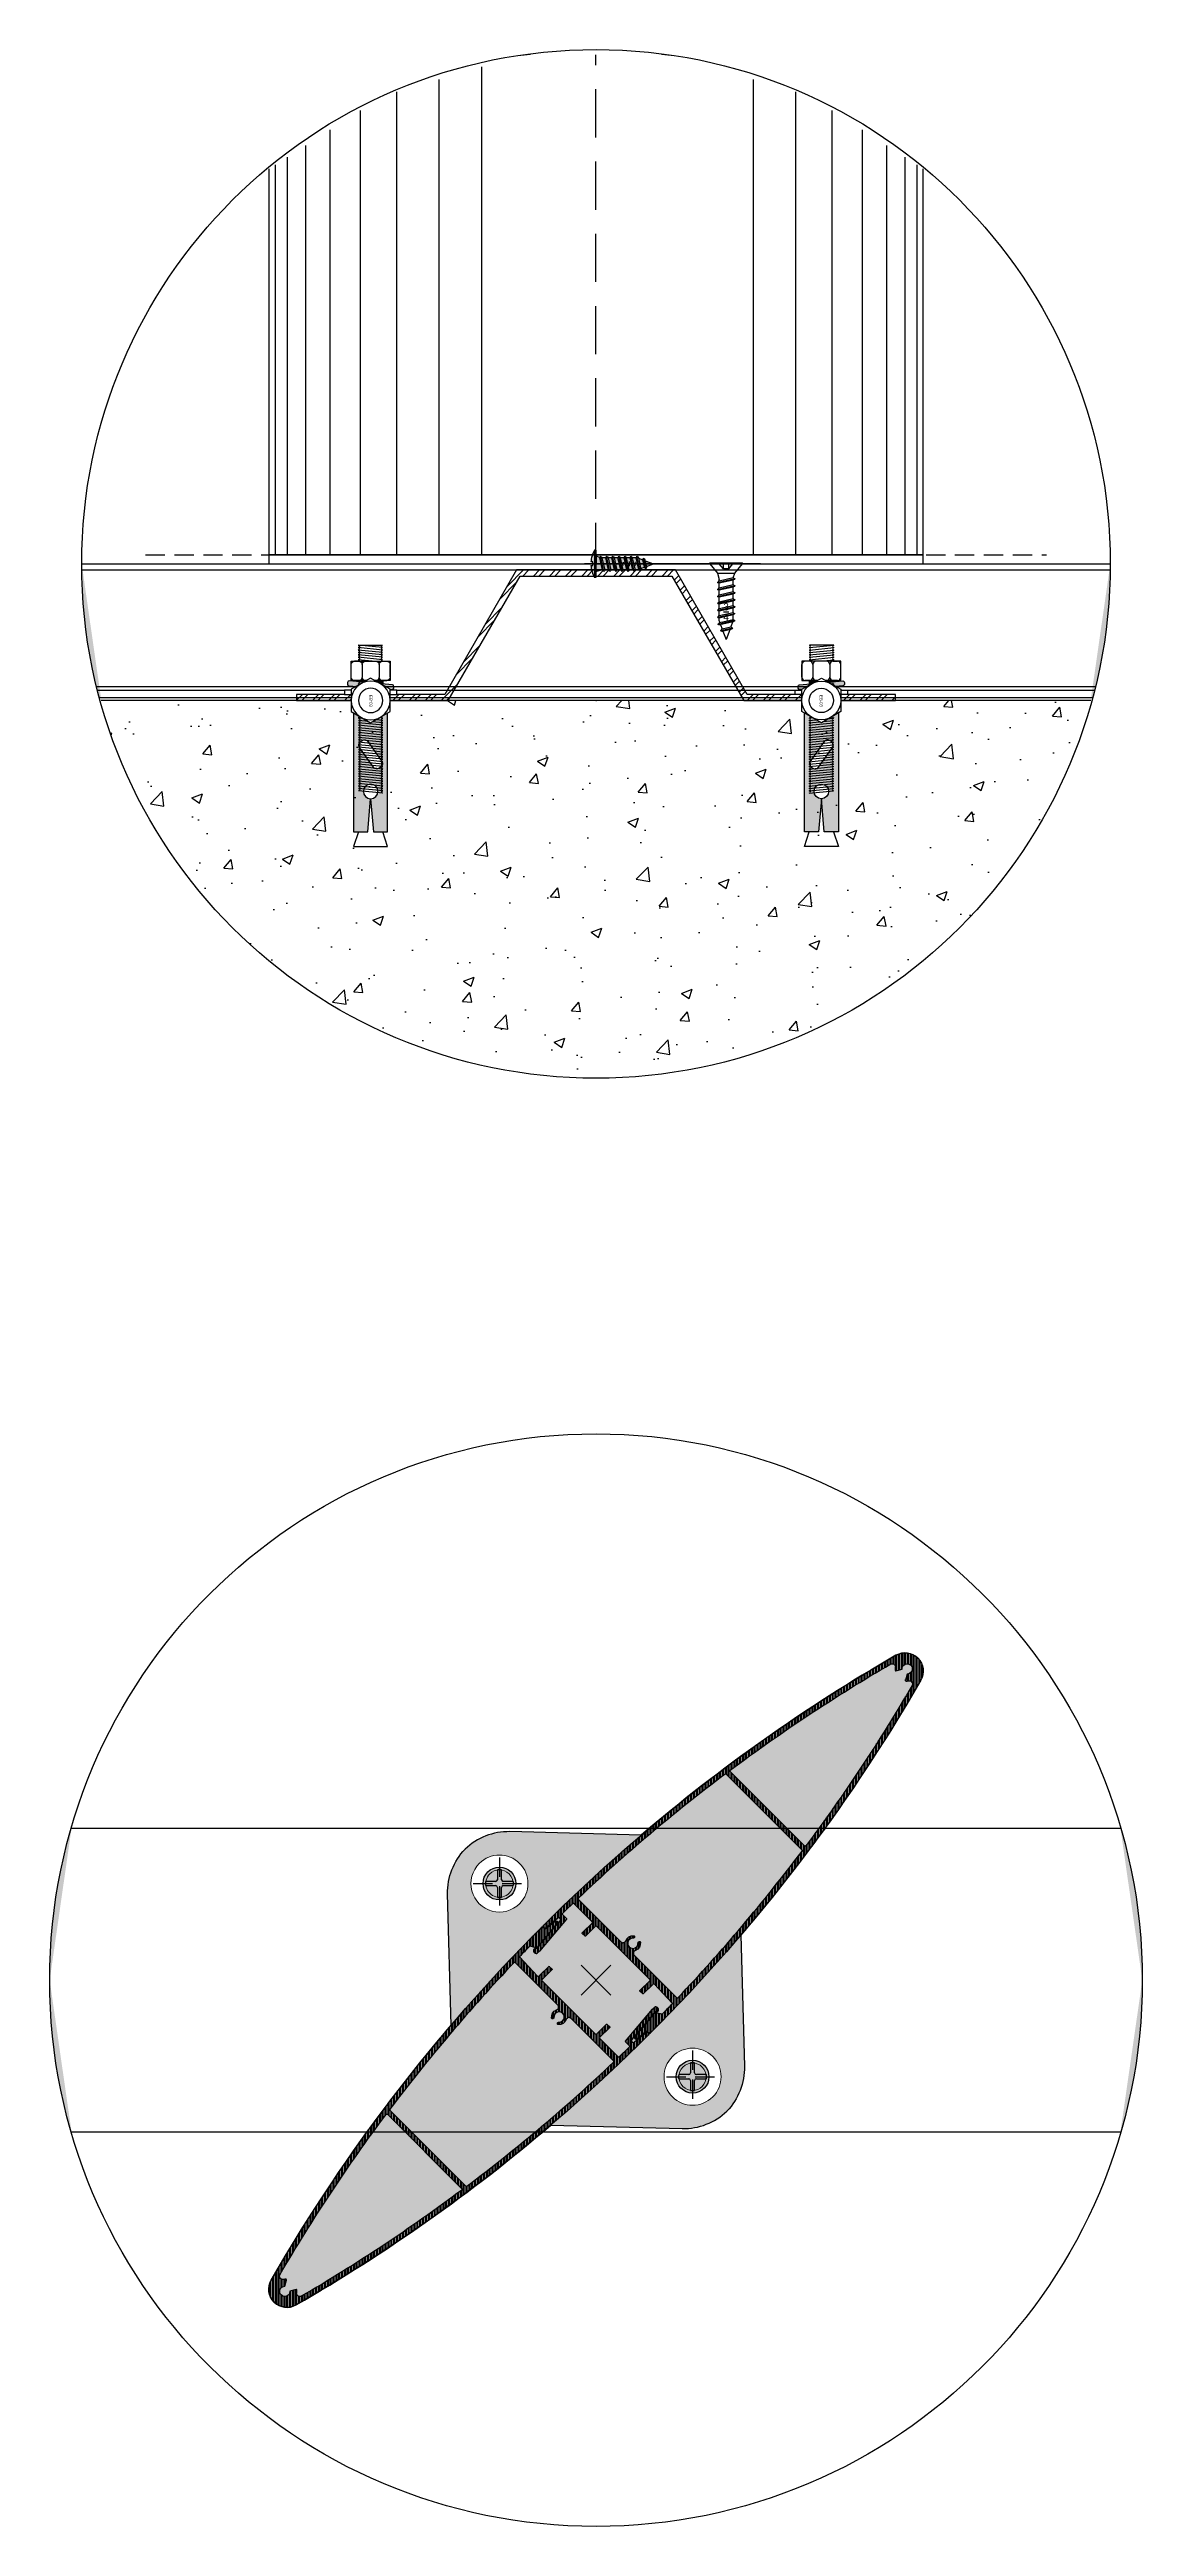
# Model space of a CAD drawing. Header units: millimetres. Extents: x -244126 to 368105, y -173968 to 259060.
# Drawn here: x -18252 to -17892, y 33687 to 34503 of the extents above; entities that cross this region are included whole.
import ezdxf
from ezdxf.xclip import XClip

# ---------------------------------------------------------------- set-up
doc = ezdxf.new("R2010")
doc.units = ezdxf.units.MM
doc.header["$MEASUREMENT"] = 0
doc.header["$XCLIPFRAME"] = 0
doc.linetypes.add('HIDDEN', pattern=[9.524999999999999, 6.35, -3.175])
doc.linetypes.add('TA_HL_015.00000', pattern=[97.5, 53.25, -44.25])
for name, color, linetype in [('000 - H A T C H', 8, 'Continuous'), ('000 - H I D D E N', 7, 'Continuous'), ('000 - L I N E 0.1', 1, 'Continuous'), ('000 - SYMBOL CON', 1, 'Continuous'), ('000 - WIPEOUT', 250, 'Continuous'), ('001 - ASCESSORIES', 1, 'Continuous'), ('A03_SUN LOUVER', 7, 'Continuous')]:
    doc.layers.add(name, color=color, linetype=linetype)
doc.styles.add('Cetury Gothic', font='GOTHIC.TTF')

# ---------------------------------------------------------------- blocks, each defined once
blk = doc.blocks.new('*U1777')
at = {"color": 0}
blk.add_wipeout([(3.637978807091713e-12, 50), (3.637978807091713e-12, -50), (2500.0000000000036, -50), (2500.0000000000036, 50)], dxfattribs=at).dxf.layer = '001 - ASCESSORIES'
at = {"layer": '001 - ASCESSORIES', "color": 0}
blk.add_lwpolyline([(3.645084234449314e-12, 50.00000000000001), (3.623767952376511e-12, -49.99999999999999), (2500.000000000003, -50.00000000000016), (2500.000000000003, 49.99999999999983)], close=True, dxfattribs=at)
blk = doc.blocks.new('000 - DYNAMIC_VIEW_ASSCESSORIES_FLAT_HEAD_SELF_DRILLING_SCREW_No.8_TOP_VIEW')
at = {"layer": '000 - H A T C H'}
h = blk.add_hatch(color=250, dxfattribs=at)
h.dxf.hatch_style = 1
edge = h.paths.add_edge_path()
edge.add_arc((2.273738077251244e-10, 0), 5.4, 0, 360)
at = {"layer": '001 - ASCESSORIES', "color": 0}
for p, q in [((-1.259695539824571, 0.685227454828527), (-4.544373720146394, 0.685227454828527)), ((-0.6852274546011532, 4.544373719847113), (-0.6852274546011532, 1.259695539792797)), ((0.6852274550559008, 1.259695539792797), (0.6852274550559008, 4.544373719847113)), ((4.544373720078665, 0.685227454828527), (1.259695539756843, 0.685227454828527)), ((-4.544373720146394, -0.685227454828527), (-1.259695539824571, -0.685227454828527)), ((-0.6852274546011532, -1.259695540051945), (-0.6852274546011532, -4.54437372011462)), ((0.6852274550559008, -4.54437372011462), (0.6852274550559008, -1.259695540051945)), ((1.259695539756843, -0.685227454828527), (4.544373720078665, -0.685227454828527))]:
    blk.add_line(p, q, dxfattribs=at)
blk.add_circle((2.273738077251244e-10, 0), 5.4, dxfattribs=at)
for centre, radius, start, end in [((2.273738077251244e-10, 0), 4.595744680851064, 171.4252019011913, 188.5747980988086), ((-1.259695539824571, 1.259695539792797), 0.574468085106383, 270, 0), ((2.273738077251244e-10, 0), 4.595744680851064, 81.42520190129437, 98.57479809870566), ((1.259695539756843, 1.259695539792797), 0.574468085106383, 180, 270), ((2.273738077251244e-10, 0), 4.595744680851064, 351.4252019011913, 8.574798098808694), ((-1.259695539824571, -1.259695540051945), 0.574468085106383, 0, 90), ((2.273738077251244e-10, 0), 4.595744680851064, 261.4252019012943, 278.5747980987056), ((1.259695539756843, -1.259695540051945), 0.574468085106383, 90, 180)]:
    blk.add_arc(centre, radius, start, end, dxfattribs=at)
at = {"layer": 'Defpoints', "color": 250, "linetype": 'HIDDEN'}
for p, q in [((2.273738077251244e-10, 8.617021276779656), (2.273738077251244e-10, -8.617021276261362)), ((-8.617021276556464, 0), (8.617021276488735, 0))]:
    blk.add_line(p, q, dxfattribs=at)
blk = doc.blocks.new('*U4280')
at = {"layer": '001 - ASCESSORIES', "color": 0}
blk.add_blockref('000 - DYNAMIC_VIEW_ASSCESSORIES_FLAT_HEAD_SELF_DRILLING_SCREW_No.8_TOP_VIEW', (-6.984919309616089e-10, 0), dxfattribs=at)
blk = doc.blocks.new('000 - ASSCESSORIES_FAMELINE_AL.END_CAP_FOR_AF_300_TOP_VIEW_PART_1_of_4')
at = {"layer": '000 - H A T C H'}
h = blk.add_hatch(color=250, dxfattribs=at)
edge = h.paths.add_edge_path()
edge.add_line((44.26472835011374, 23.25153372617945), (14.52266582313227, 54.66245292382609))
edge.add_arc((-0.3262194707072616, 40.44413862827247), 20.55844974400425, 43.75724557493645, 89.09079801459133)
edge.add_line((0, 61), (0, 54.39999996224135))
edge.add_arc((0, 44.99999996876431), 9.399999993477032, -90, 90, ccw=False)
edge.add_line((0, 35.59999997528728), (0, 0))
edge.add_line((0, 0), (150, 0))
edge.add_arc((143.9253125867756, -0.05756107502707097), 6.074960118860481, 0.5428934427453079, 74.97374580631451)
edge.add_arc((5.427125415735645e-11, -536.1842101542244), 561.1842101368545, 74.97302848763162, 85.47596078445538)
at = {"layer": '001 - ASCESSORIES', "color": 0}
blk.add_lwpolyline([(150, 0, 0.3340455848577997), (145.5562401227216, 5.794662744228845, 0.04588564638147995), (44.26472835011373, 23.25153372617933), (14.52266582313314, 54.66245292382519, 0.2004257880829333), (0, 61)], format="xyb", dxfattribs=at)
at = {"layer": '001 - ASCESSORIES', "color": 8, "linetype": 'Continuous', "lineweight": 15}
for radius in [9.399999993477033, 4.499999996877314]:
    blk.add_arc((0, 44.99999996876431), radius, 270, 90, dxfattribs=at)
blk = doc.blocks.new('000 - ASSCESSORIES_FAMELINE_AL.END_CAP_FOR_AF_300_TOP_VIEW')
at = {"layer": '001 - ASCESSORIES', "color": 0}
blk.add_point((0, 0), dxfattribs=at)
at = {"layer": '001 - ASCESSORIES', "color": 0, "xscale": -1}
blk.add_blockref('000 - ASSCESSORIES_FAMELINE_AL.END_CAP_FOR_AF_300_TOP_VIEW_PART_1_of_4', (0, 0), dxfattribs=at)
at = {"layer": '001 - ASCESSORIES', "color": 0}
blk.add_blockref('000 - ASSCESSORIES_FAMELINE_AL.END_CAP_FOR_AF_300_TOP_VIEW_PART_1_of_4', (0, 0), dxfattribs=at)
at = {"layer": '001 - ASCESSORIES', "color": 0, "rotation": 180}
blk.add_blockref('000 - ASSCESSORIES_FAMELINE_AL.END_CAP_FOR_AF_300_TOP_VIEW_PART_1_of_4', (0, 0), dxfattribs=at)
at = {"layer": '001 - ASCESSORIES', "color": 0, "xscale": -1, "rotation": 180}
blk.add_blockref('000 - ASSCESSORIES_FAMELINE_AL.END_CAP_FOR_AF_300_TOP_VIEW_PART_1_of_4', (0, 0), dxfattribs=at)
blk = doc.blocks.new('000 - FAMELINE_AL.SUN_LV_AF_300_CUT_VIEW_PART_1_of_2')
at = {"layer": '000 - H A T C H'}
h = blk.add_hatch(dxfattribs=at)
h.set_pattern_fill('ANSI32', color=256, scale=0.1)
h.set_pattern_definition([(45, (1e-07, 0), (-0.6735192090801867, 0.6735192090801867), []), (45, (0.4490130999976489, 0), (-0.6735192090801867, 0.6735192090801867), [])])
edge = h.paths.add_edge_path()
edge.add_line((-12.69999989999709, -14.5), (-12.69999989999709, -22.96252179788644))
edge.add_arc((-12.39999989999619, -22.96252179788514), 0.3000000000009049, 180.0000000002476, 268.729579930849)
edge.add_arc((1.010724819394682e-07, 536.1842102674107), 559.5842103790587, 268.7295799305708, 269.2112908458474)
edge.add_arc((-7.700000101717837, -23.14700182279376), 0.1999999999846368, 269.2112906221153, 359.9999998045877)
edge.add_line((-7.500000101733201, -23.14700182347588), (-7.500000101733201, -21.33554905166602))
edge.add_arc((-7.300000101733083, -21.33554905166629), 0.2000000000001174, 94.99999999989979, 179.9999999999227, ccw=False)
edge.add_line((-7.317431250282277, -21.13631011204779), (6.384361544324896, -19.93755857253745))
edge.add_line((6.384361544324896, -19.93755857253745), (7.573502437872924, -19.93755857253745))
edge.add_arc((7.573502437872773, -20.13755857254167), 0.2000000000042164, 40.29714280170782, 89.99999999995669, ccw=False)
edge.add_arc((6.963341971657395, -20.65495996967756), 1.000000000185679, -102.31057074687902, 40.29714279829642, ccw=False)
edge.add_line((6.750131329593535, -21.63196622476607), (6.463341971552985, -21.13523248556703))
edge.add_line((6.463341971552985, -21.13523248556703), (-5.413028147479815, -22.17428023481989))
edge.add_arc((-5.40000010173248, -22.77413877649765), 0.599999999999801, 91.24418450716492, 271.0070075805223)
edge.add_line((-5.389455285913606, -23.37404610839076), (-0.6000001017317453, -23.80000011160882))
edge.add_arc((-0.6000001017549951, -24.40000011161049), 0.6000000000016641, -91.93687809869272, 89.99999999777981, ccw=False)
edge.add_arc((1.0000535155541e-07, 536.1842102123957), 561.1842103240335, 254.9671165591227, 269.93667071991433, ccw=False)
edge.add_arc((-143.9999998996585, -4.263800388132184e-12), 6.000000100977642, 105.0328834441222, 254.9671165619929, ccw=False)
edge.add_arc((1.003206904215403e-07, -536.1842102147752), 561.1842103264052, 90.0306457604641, 105.03288344091101, ccw=False)
edge.add_arc((-0.2999996984743082, 24.69991988105383), 0.3000000002147847, 4.1291173147328664e-08, 90.03064580192978, ccw=False)
edge.add_line((3.017404767684638e-07, 24.69991988127003), (3.017404767684638e-07, 24.20157889305665))
edge.add_arc((0.6000003017390402, 24.20157889305504), 0.5999999999985635, 179.9999999998463, 264.9177257110026)
edge.add_line((0.5468486145102022, 23.60393778156504), (4.182792874234258, 23.28057218916365))
edge.add_arc((4.137739819342601, 22.77399263906934), 0.5085790187658414, -85.0000000003829, 84.91772571131582, ccw=False)
edge.add_line((4.182065401465628, 22.26734891701381), (-6.163450113767646, 21.36223359109863))
edge.add_arc((-6.189596836592891, 21.66109200052944), 0.3000000000033566, 210.0000000003152, 275.0000000001255, ccw=False)
edge.add_line((-6.449404457730304, 21.51109200052633), (-7.422896813005388, 23.19723022065227))
edge.add_arc((-7.682704434144409, 23.04723022065147), 0.3000000000035955, 29.9999999997803, 90.78707816440158)
edge.add_arc((9.965100034037278e-08, -536.1842101817648), 559.584210293406, 90.78707816472217, 91.27042006943643)
edge.add_line((-12.40665125846939, 23.26244805454371), (-12.69999989999709, 14.5))
edge.add_arc((-12.399999899996, 14.50000000000182), 0.3000000000010914, 180.0000000003474, 270.0000000003474)
edge.add_line((-12.39999989999418, 14.20000000000073), (-7.799999899995634, 14.20000000000073))
edge.add_arc((-7.799999899996544, 14.10000000000127), 0.0999999999994543, -5.210836206970271e-10, 89.99999999947892, ccw=False)
edge.add_line((-7.699999899997089, 14.10000000000036), (-7.699999899997089, 12.80000000000109))
edge.add_arc((-7.799999899996544, 12.80000000000018), 0.0999999999994543, -89.99999999947892, 5.210836206970271e-10, ccw=False)
edge.add_line((-7.799999899995634, 12.70000000000073), (-12.39999989999418, 12.70000000000073))
edge.add_arc((-12.39999989999573, 12.39999999999936), 0.300000000001365, 89.99999999970484, 179.9999999996004)
edge.add_line((-12.69999989999709, 12.40000000000146), (-12.69999989999709, -12.39999999999964))
edge.add_arc((-12.39999989999509, -12.39999999999873), 0.3000000000020009, 180.0000000001737, 270.0000000001737)
edge.add_line((-12.39999989999418, -12.70000000000073), (-7.799999899995634, -12.69999999999891))
edge.add_arc((-7.799999899996453, -12.79999999999827), 0.09999999999936371, -5.729816621169448e-10, 89.99999999953081, ccw=False)
edge.add_line((-7.699999899997089, -12.79999999999927), (-7.699999899997089, -14.09999999999854))
edge.add_arc((-7.799999899996544, -14.09999999999945), 0.0999999999994543, -89.99999999947892, 5.210836206970271e-10, ccw=False)
edge.add_line((-7.799999899995634, -14.19999999999891), (-12.39999989999418, -14.19999999999891))
edge.add_arc((-12.39999989999509, -14.50000000000091), 0.3000000000020009, 89.9999999998263, 179.9999999998263)
edge = h.paths.add_edge_path(flags=16)
edge.add_arc((-78.03686660911126, 17.62900320166201), 0.3000000000013996, 98.02064417349526, 179.999999999255)
edge.add_line((-78.33686660911266, 17.62900320166591), (-78.33686660915632, -17.62900320165318))
edge.add_arc((-78.03686661012334, -17.62900320249094), 0.2999999990329769, 179.9999998399986, 261.9793556658627)
edge.add_arc((1.011249963767114e-07, 536.1842102251926), 559.5842103368594, 261.9793558258327, 268.4631431674327)
edge.add_arc((-14.9999998999993, -22.89881396002464), 0.3000000000022138, 268.463143167099, 359.9999999997374)
edge.add_line((-14.69999989999709, -22.89881396002602), (-14.69999989999709, -3.162277660168911))
edge.add_arc((-15.69999989999796, -3.162277660167817), 1.000000000000865, 359.9999999999374, 475.3769335251397)
edge.add_arc((-17.19999989999596, -9.003686685105095e-12), 2.499999999989634, 217.8374797629646, 295.3769335252099, ccw=False)
edge.add_arc((-18.93745850881503, -1.349532357017301), 0.299999999996024, 120.0000000009928, 217.8374797640897, ccw=False)
edge.add_line((-19.08745850881754, -1.089724735888012), (-18.91245427895122, -0.9886859966627526))
edge.add_arc((-18.76245427895245, -1.248493617795285), 0.2999999999969645, 38.626926558658226, 120.00000000006489, ccw=False)
edge.add_arc((-17.19999989999382, -2.733837969105814e-12), 1.700000000001968, 218.6269265584073, 501.3730734411999)
edge.add_arc((-18.76245427894987, 1.248493617802246), 0.3000000000027082, 239.9999999999994, 321.373073441406, ccw=False)
edge.add_line((-18.91245427895122, 0.9886859966645716), (-19.08745850881754, 1.089724735888012))
edge.add_arc((-18.93745850881736, 1.349532357021483), 0.299999999998478, 142.1625202368455, 239.9999999997925, ccw=False)
edge.add_arc((-17.19999989999893, 3.502309553482519e-12), 2.499999999997521, 64.62306647480051, 142.1625202369634, ccw=False)
edge.add_arc((-15.69999989999738, 3.162277660168726), 1.00000000000029, 244.6230664748082, 360.0000000000106)
edge.add_line((-14.69999989999709, 3.162277660168911), (-14.69999989999709, 22.89881396002602))
edge.add_arc((-14.9999998999993, 22.89881396002464), 0.3000000000022123, 2.625865944996915e-10, 91.53685683290105)
edge.add_arc((9.979628146083996e-08, -536.1842102099766), 559.5842103216132, 91.53685683247308, 98.02064417407306)
edge = h.paths.add_edge_path(flags=16)
edge.add_arc((-141.9130206551788, -3.965039364096049), 1.110763524366557, 122.0267026727237, 248.7928853530536, ccw=False)
edge.add_arc((-143.4475707621703, -1.260937655902352), 1.999999999982232, 298.212829105697, 320.9152797126032)
edge.add_arc((-142.0503845381477, -2.395781546196623), 0.1999999999997857, 320.9152797125727, 420.0000000002483)
edge.add_line((-141.9503845381485, -2.222576465439488), (-143.7690910978643, -1.172545743605951))
edge.add_arc((-144.9999998999922, -2.909563241174092e-12), 1.699999999999228, 43.60896063099341, 316.39103936936215, ccw=False)
edge.add_line((-143.7690910978716, 1.17254574360777), (-141.9503845381413, 2.22257646543585))
edge.add_arc((-142.0503845381398, 2.395781546197423), 0.200000000003344, 299.9999999989749, 399.0847202856335)
edge.add_arc((-143.447570762173, 1.260937655885139), 2.00000000000531, 39.084720287428, 61.78717089433421)
edge.add_arc((-141.9130206561253, 3.965039364300599), 1.110763524031073, 111.20711469428491, 237.97329737448348, ccw=False)
edge.add_arc((9.747067508669716e-08, -536.1842101997086), 559.5842103111183, 98.2379621871205, 104.73344099622571, ccw=False)
edge.add_arc((-80.13686660911428, 17.32903309062183), 0.3000000000016116, 3.8608050090260804e-10, 98.23796218753728, ccw=False)
edge.add_line((-79.83686660911266, 17.32903309062385), (-79.83686660915632, -17.32903309061476))
edge.add_arc((-80.13686660915397, -17.32903309061443), 0.2999999999976524, 261.7620378129924, 359.9999999999376, ccw=False)
edge.add_arc((9.431794012471073e-08, 536.1842101843636), 559.5842102954743, 255.2665590038648, 261.76203781297, ccw=False)
blk.add_point((-6.410457193851516e-10, -3.274180926382542e-10))
at = {"layer": 'A03_SUN LOUVER', "color": 0}
for points in [[(-12.69999989999709, -14.5), (-12.69999989999709, -22.96252179788644, 0.4077340483819051), (-12.40665125887684, -23.26244805453098, 0.002101863473810399), (-7.702753129867085, -23.34698287397077, 0.4182511765308896), (-7.500000101733201, -23.14700182347588), (-7.500000101733201, -21.33554905166602, -0.3888787318531037), (-7.317431250282277, -21.13631011204779), (6.384361544324896, -19.93755857253745), (7.573502437872924, -19.93755857253745, -0.2203348001535735), (7.726042554385606, -20.00820822327296, -0.7173014346399149), (6.750131329593535, -21.63196622476607), (6.463341971552985, -21.13523248556703), (-5.413028147479815, -22.17428023481989, 0.9979323798598794), (-5.389455285913606, -23.37404610839076), (-0.6000001017317457, -23.80000011160882, -1.017046923230914), (-0.6202791788681109, -24.99965731287921, -0.06541004824665045), (-145.5562401501309, -5.794662845635685, -0.7668711655260156), (-145.5562401507494, 5.794662845461062, -0.06555326848878645), (-0.3001601595104487, 24.99991983835571, -0.4143702306790109), (3.017404767684638e-07, 24.69991988127003), (3.017404767684638e-07, 24.20157889305665, 0.3884655114578036), (0.5468486145102022, 23.60393778156504), (4.182792874234258, 23.28057218916365, -0.915670971886964), (4.182065401465628, 22.26734891701381), (-6.163450113767646, 21.36223359109863, -0.2914734195851912), (-6.449404457730304, 21.51109200052633), (-7.422896813005388, 23.19723022065227, 0.2716334435158138), (-7.686825436162359, 23.34720191489032, 0.002108980039294419), (-12.40665125846939, 23.26244805454371), (-12.69999989999709, 14.5, 0.414213562373095), (-12.39999989999418, 14.20000000000073), (-7.799999899995634, 14.20000000000073, -0.414213562373095), (-7.699999899997089, 14.10000000000036), (-7.699999899997089, 12.80000000000109, -0.414213562373095), (-7.799999899995634, 12.70000000000073), (-12.39999989999418, 12.70000000000073, 0.4142135623725622), (-12.69999989999709, 12.40000000000146), (-12.69999989999709, -12.39999999999964, 0.414213562373095), (-12.39999989999418, -12.70000000000073), (-7.799999899995634, -12.69999999999891, -0.4142135623736278), (-7.699999899997089, -12.79999999999927), (-7.699999899997089, -14.09999999999854, -0.414213562373095), (-7.799999899995634, -14.19999999999891), (-12.39999989999418, -14.19999999999891, 0.414213562373095)], [(-142.314828627569, -5.000580749259825, -0.6174087660379708), (-142.5020745905866, -3.023332898023, 0.09938340767067787), (-141.8951416243661, -2.521875311786062, 0.4614546159246116), (-141.9503845381485, -2.222576465439488), (-143.7690910978643, -1.172545743605951, -2.499611480493453), (-143.7690910978716, 1.17254574360777), (-141.9503845381413, 2.22257646543585, 0.4614546159191981), (-141.8951416243516, 2.521875311784243, 0.09938340767067784), (-142.5020745905793, 3.023332898026638, -0.6174087660371858), (-142.3148286292497, 5.00058074881963, -0.02834946401474949), (-80.17985201719497, 17.62593754443333, -0.4569807975653656), (-79.83686660911266, 17.32903309062385), (-79.83686660915632, -17.32903309061476, -0.4569807975642661), (-80.17985201723135, -17.62593754442241, -0.02834946401474949)], [(-78.0787255773765, 17.92606855941449, 0.3737820138691924), (-78.33686660911266, 17.62900320166591), (-78.33686660915632, -17.62900320165318, 0.3737820138697105), (-78.07872557908635, -17.92606855916711, 0.02829840943868344), (-15.00804589864932, -23.19870604379321, 0.4220919004688908), (-14.69999989999709, -22.89881396002602), (-14.69999989999709, -3.162277660168911, 0.5507604245865321), (-16.12857132856956, -2.258769757261689, -0.3518586728565229), (-19.17438468273834, -1.533559496612725, -0.4548701274340908), (-19.08745850881754, -1.089724735888012), (-18.91245427895122, -0.9886859966627526, -0.3707699816195648), (-18.5280861221116, -1.061219575127325, 2.853402154542438), (-18.52808612210432, 1.061219575130963, -0.3707699816195648), (-18.91245427895122, 0.9886859966645716), (-19.08745850881754, 1.089724735888012, -0.4548701274333012), (-19.17438468274562, 1.533559496614544, -0.3518586728561191), (-16.12857132856956, 2.258769757263508, 0.5507604245865323), (-14.69999989999709, 3.162277660168911), (-14.69999989999709, 22.89881396002602, 0.4220919004688907), (-15.00804589864932, 23.19870604379321, 0.02829840943868338)]]:
    blk.add_lwpolyline(points, format="xyb", close=True, dxfattribs=at)
blk = doc.blocks.new('000 - FAMELINE_AL.SUN_LV_AF_300_CUT_VIEW')
at = {"layer": 'Defpoints', "color": 250}
for p, q in [((6.923684722735746, 0), (-6.923684722735746, 0)), ((0, 6.923684722735746), (0, -6.923684722735746))]:
    blk.add_line(p, q, dxfattribs=at)
at = {"layer": 'A03_SUN LOUVER', "color": 0}
blk.add_blockref('000 - FAMELINE_AL.SUN_LV_AF_300_CUT_VIEW_PART_1_of_2', (-1.000078668766946e-07, 3.274180926382542e-10), dxfattribs=at)
at = {"layer": 'A03_SUN LOUVER', "color": 0, "rotation": 180}
blk.add_blockref('000 - FAMELINE_AL.SUN_LV_AF_300_CUT_VIEW_PART_1_of_2', (1.000078677246014e-07, -3.274180926382419e-10), dxfattribs=at)
blk = doc.blocks.new('*U1668')
at = {"layer": '001 - ASCESSORIES', "color": 0, "rotation": 45.00000000000001}
blk.add_blockref('000 - ASSCESSORIES_FAMELINE_AL.END_CAP_FOR_AF_300_TOP_VIEW', (-2.947915089361279e-08, 7.116896589460294e-08), dxfattribs=at)
at = {"layer": 'A03_SUN LOUVER', "color": 3, "rotation": 45.00000000000001}
blk.add_blockref('000 - FAMELINE_AL.SUN_LV_AF_300_CUT_VIEW', (-2.94785881724756e-08, 7.116952861574014e-08), dxfattribs=at)
blk = doc.blocks.new('*U1686')
at = {"color": 0}
blk.add_wipeout([(-107.75282130191772, 6.821210263296962e-13), (107.75282130191772, 6.821210263296962e-13), (107.75282130191772, 2753.0000000000005), (-107.75282130191772, 2753.0000000000005)], dxfattribs=at).dxf.layer = '000 - WIPEOUT'
at = {"layer": '000 - H I D D E N', "linetype": 'HIDDEN', "ltscale": 2.5}
blk.add_line((0, -29.17397355432513), (0, 2782.173973554325), dxfattribs=at)
at = {"layer": '001 - ASCESSORIES', "color": 0}
for points in [[(-107.7528213019177, 2756), (107.7528213019177, 2756), (107.7528213019177, 2753), (-107.7528213019177, 2753)], [(-107.7528213019177, -3), (107.7528213019177, -3), (107.7528213019177, 0), (-107.7528213019177, 9.494467791852967e-16)]]:
    blk.add_lwpolyline(points, close=True, dxfattribs=at)
at = {"layer": 'A03_SUN LOUVER', "color": 8}
for p, q in [((-105.7528213019177, 2753), (-105.7528213019177, 1.295098541081956e-14)), ((-101.7528213019177, 2753), (-101.7528213019177, 1.246112669116062e-14)), ((-95.75282130191772, 2753), (-95.75282130191775, 1.17263386116722e-14)), ((-87.75282130191772, 2753), (-87.75282130191775, 1.074662117235432e-14)), ((-77.75282130191772, 2753), (-77.75282130191775, 9.521974373206967e-15)), ((-65.75282130191772, 2753), (-65.75282130191775, 7.627193744513367e-15)), ((-51.75282130191772, 2753), (-51.75282130191775, 5.416616344370833e-15)), ((-37.75282130191772, 2753), (-37.75282130191775, 5.416616344370833e-15)), ((51.75282130191774, 2753), (51.75282130191775, -9.212763510530194e-16)), ((65.75282130191775, 2753), (65.75282130191775, -4.252044697167799e-16)), ((77.75282130191772, 2753), (77.75282130191772, 0)), ((87.75282130191772, 2753), (87.75282130191772, 0)), ((95.75282130191772, 2753), (95.75282130191772, 0)), ((101.7528213019177, 2753), (101.7528213019177, 0)), ((105.7528213019177, 2753), (105.7528213019177, 0))]:
    blk.add_line(p, q, dxfattribs=at)
at = {"layer": 'A03_SUN LOUVER', "color": 0}
blk.add_lwpolyline([(-107.7528213019177, 9.494467791852967e-16), (107.7528213019177, 0), (107.7528213019177, 2753), (-107.7528213019177, 2753)], close=True, dxfattribs=at)
at = {"layer": 'Defpoints', "color": 250, "linetype": 'HIDDEN'}
for p, q in [((-148.4221927210801, 2753), (148.4221927210801, 2753)), ((-148.4221927210801, 9.494467791852967e-16), (148.4221927210801, 0))]:
    blk.add_line(p, q, dxfattribs=at)
blk = doc.blocks.new('*U4341')
at = {"color": 3}
blk.add_blockref('*U1686', (0, 0), dxfattribs=at)
blk = doc.blocks.new('*U1776')
at = {"color": 0}
blk.add_wipeout([(2500.0000000000036, -22.500000000035925), (3.637978807091713e-12, -22.500000000035925), (3.637978807091713e-12, 22.500000000036835), (2500.0000000000036, 22.500000000036835)], dxfattribs=at).dxf.layer = '001 - ASCESSORIES'
at = {"layer": '001 - ASCESSORIES', "color": 0}
blk.add_lwpolyline([(2500.000000000004, -22.50000000003655), (3.637978807091713e-12, -22.50000000003637), (3.637978807091713e-12, 22.50000000003639), (2500.000000000004, 22.50000000003621)], close=True, dxfattribs=at)
blk = doc.blocks.new('000 - DYNAMIC_VIEW_ASSCESSORIES_FLAT_HEAD_SELF_DRILLING_SCREW_No.8x19mm._SIDE_VIEW')
at = {"layer": '001 - ASCESSORIES', "color": 0}
for p, q in [((-0.3446808469412413, -5.399999999842469), (-0.3446808469412413, 5.40000000005053)), ((6.984919309616089e-10, 5.40000000005053), (-0.3446808469412413, 5.40000000005053)), ((6.984919309616089e-10, -5.399999999842469), (6.984919309616089e-10, 5.40000000005053)), ((3.102127655136815, 2.872340425368438), (6.984919309616089e-10, 5.40000000005053)), ((1.664597100147264, 0.9046723400292166), (6.984919309616089e-10, 2.272989254142653)), ((1.664597100147264, 0.9046723400292166), (6.984919309616089e-10, 0.9046723400292166)), ((6.984919309616089e-10, -0.9046723414262005), (6.984919309616089e-10, 0.9046723400292166)), ((1.664597100147264, 0.9046723400292166), (1.664597100147264, -0.9046723414262005)), ((4.597003045615721, 2.359231854665113), (3.102127655136815, 2.872340425368438)), ((3.102127655136815, -2.872340425695392), (3.102127655136815, 2.872340425368438)), ((6.103445334067727, -2.872340425695392), (4.812214485889777, 2.872340425368438)), ((6.827049365133405, 2.297872340262055), (5.353498109859078, 2.297872340262055)), ((8.40131767449326, -2.872340425695392), (7.110086826315309, 2.872340425368438)), ((9.124921714119179, 2.297872340262055), (7.65137045028461, 2.297872340262055)), ((10.69919001491879, -2.872340425695392), (9.407959166740842, 2.872340425368438)), ((11.42279405454471, 2.297872340262055), (9.949242790710143, 2.297872340262055)), ((12.99706235534432, -2.872340425695392), (11.70583150716637, 2.872340425368438)), ((13.72066639497024, 2.297872340262055), (12.24711513113567, 2.297872340262055)), ((15.29493469576986, -2.872340425695392), (14.00370384759191, 2.872340425368438)), ((16.01853873539578, 2.297872340262055), (14.54498747156121, 2.297872340262055)), ((17.59280703619539, -2.872340425695392), (16.30157618801744, 2.872340425368438)), ((18.31641107582131, 2.297872340262055), (16.84285981198674, 2.297872340262055)), ((19.8452407071575, -2.67018399471318), (18.59944852844297, 2.872340425368438)), ((19.17541171965546, 2.143583105891903), (20.78356344243413, 1.544746143560104)), ((21.96563819944958, -1.880599054116558), (21.06660091217627, 2.119214227596456)), ((21.68318155065595, 1.209750035931257), (24.93191489773961, -6.984919309616089e-10)), ((6.984919309616089e-10, -5.399999999842469), (-0.3446808469412413, -5.399999999842469)), ((1.664597100147264, -0.9046723414262005), (6.984919309616089e-10, -2.272989255539637)), ((1.664597100147264, -0.9046723414262005), (6.984919309616089e-10, -0.9046723414262005)), ((6.984919309616089e-10, -5.399999999842469), (3.102127655136815, -2.872340425695392)), ((3.102127655136815, -2.872340425695392), (5.168262152977169, -2.297872340589009)), ((5.562161701538185, -2.297872340589009), (5.168262152977169, -2.297872340589009)), ((7.860034041963717, -2.297872340589009), (6.386482795249631, -2.297872340589009)), ((10.15790639094949, -2.297872340589009), (8.684355127114923, -2.297872340589009)), ((12.45577873137502, -2.297872340589009), (10.98222746754045, -2.297872340589009)), ((14.75365107180055, -2.297872340589009), (13.28009980796599, -2.297872340589009)), ((17.05152341222609, -2.297872340589009), (15.57797214839152, -2.297872340589009)), ((18.76107440609981, -2.297872340589009), (17.87584448881705, -2.297872340589009)), ((18.76107440609981, -2.297872340589009), (19.3039570831882, -2.095715909606797)), ((20.0646122022522, -1.812466268392993), (21.42435456692004, -1.306130969010175)), ((22.18500968598404, -1.022881328331386), (24.93191489773961, -6.984919309616089e-10))]:
    blk.add_line(p, q, dxfattribs=at)
for points in [[(5.562161701538185, -2.297872340589009), (4.529177024707873, 2.297872340262055, 0.2227123084971428), (4.812214485889777, 2.872340425368438, -0.1687989538478069), (5.353498109859078, 2.297872340262055), (6.386482795249631, -2.297872340589009, -0.1692696917056407), (6.103445334067727, -2.872340425695392, 0.1837042771978037)], [(7.860034041963717, -2.297872340589009), (6.827049365133405, 2.297872340262055, 0.2227123084971428), (7.110086826315309, 2.872340425368438, -0.1687989538478069), (7.65137045028461, 2.297872340262055), (8.684355127114923, -2.297872340589009, -0.1692696917056407), (8.40131767449326, -2.872340425695392, 0.1837042771978037)], [(10.15790639094949, -2.297872340589009), (9.124921714119179, 2.297872340262055, 0.2227123084971428), (9.407959166740842, 2.872340425368438, -0.1687989538478069), (9.949242790710143, 2.297872340262055), (10.98222746754045, -2.297872340589009, -0.1692696917056407), (10.69919001491879, -2.872340425695392, 0.1837042771978037)], [(12.45577873137502, -2.297872340589009), (11.42279405454471, 2.297872340262055, 0.2227123084971428), (11.70583150716637, 2.872340425368438, -0.1687989538478069), (12.24711513113567, 2.297872340262055), (13.28009980796599, -2.297872340589009, -0.1692696917056407), (12.99706235534432, -2.872340425695392, 0.1837042771978037)], [(14.75365107180055, -2.297872340589009), (13.72066639497024, 2.297872340262055, 0.2227123084971428), (14.00370384759191, 2.872340425368438, -0.1687989538478069), (14.54498747156121, 2.297872340262055), (15.57797214839152, -2.297872340589009, -0.1692696917056407), (15.29493469576986, -2.872340425695392, 0.1837042771978037)], [(17.05152341222609, -2.297872340589009), (16.01853873539578, 2.297872340262055, 0.2227123084971428), (16.30157618801744, 2.872340425368438, -0.1687989538478069), (16.84285981198674, 2.297872340262055), (17.87584448881705, -2.297872340589009, -0.1692696917056407), (17.59280703619539, -2.872340425695392, 0.1837042771978037)], [(19.3039570831882, -2.095715909606797), (18.31641107582131, 2.297872340262055, 0.2227123084971428), (18.59944852844297, 2.872340425368438, -0.1687989538478069), (19.14073215241227, 2.297872340262055), (20.1282781683394, -2.095715909606797, -0.1692696917056407), (19.8452407071575, -2.67018399471318, 0.1837042771978037)], [(21.42435456692004, -1.306130969010175), (20.78356344243413, 1.544746143560104, 0.2227123084971428), (21.06660091217627, 2.119214228666487, -0.1687989538478069), (21.60788453614557, 1.544746142490074), (22.24867565207124, -1.306130969010175, -0.1692696917056407), (21.96563819944958, -1.880599054116558, 0.1837042771978037)]]:
    blk.add_lwpolyline(points, format="xyb", close=True, dxfattribs=at)
at = {"layer": 'Defpoints', "color": 250, "insert": (12.92296361200452, -0.005503571517963677), "char_height": 1.148936170212766, "width": 68.57362251475757, "attachment_point": 2, "rotation": 90, "style": 'Cetury Gothic'}
blk.add_mtext('\\A1;{\\H2.1x;\\C150;\\S3/4;\\H0.47634x; }', dxfattribs=at)
blk = doc.blocks.new('*U4281')
at = {"layer": '001 - ASCESSORIES', "color": 0}
blk.add_blockref('000 - DYNAMIC_VIEW_ASSCESSORIES_FLAT_HEAD_SELF_DRILLING_SCREW_No.8x19mm._SIDE_VIEW', (-6.984919309616089e-10, 0), dxfattribs=at)
blk = doc.blocks.new('000 - DYNAMIC_VIEW_ASSCESSORIES_PHILLIPS_HEAD_SELF_DRILLING_SCREW_No.8x19mm._SIDE_VIEW')
at = {"layer": '000 - H A T C H'}
h = blk.add_hatch(color=250, dxfattribs=at)
h.dxf.hatch_style = 1
edge = h.paths.add_edge_path()
edge.add_line((7.242061488796253, 2.000000000407446), (5.959526135484566, 1.999999999952699))
edge.add_arc((5.004541472090068, 1.572131986449669), 1.046454367995916, 384.1341226628614, 422.4587230054021)
edge.add_arc((4.831812036173005, 2.512814835426972), 0.6567219107839141, 308.6596436729191, 358.88189727229064, ccw=False)
edge.add_line((5.242061488388799, 2.000000000407446), (3.959526135986607, 1.999999999952699))
edge.add_arc((3.004541472592109, 1.572131986449669), 1.046454367995916, 384.1341226628614, 422.4587230054021)
edge.add_arc((2.831812036675046, 2.512814835426973), 0.6567219107839141, 308.6596436729191, 358.88189727229064, ccw=False)
edge.add_line((3.24206148889084, 2.000000000407447), (1.959526135579154, 1.999999999952699))
edge.add_arc((1.004541472184656, 1.572131986449669), 1.046454367995916, 384.1341226628614, 422.4587230054021)
edge.add_arc((0.8318120362675927, 2.512814835426973), 0.6567219107839141, 315.6091470561495, 358.88189727229064, ccw=False)
edge.add_line((1.301095248664069, 2.053405502920207), (2.275957200481571e-13, 2.500000000054563))
edge.add_line((2.275267562931288e-13, 2.500000000054563), (2.276492209730406e-13, 4.500000000007269))
edge.add_line((2.276492209730406e-13, 4.500000000007269), (-0.4999999996468884, 4.500000000007269))
edge.add_arc((7.337500000176306, -4.547547390726625e-10), 9.037500000076724, 150.1371656406266, 176.0119282285309)
edge.add_line((-1.678116154834931, 0.6285472118179245), (-0.993472849586176, 0.6285472118179245))
edge.add_line((-0.9934728495861761, 0.6285472118179245), (-0.9934728495861762, -0.5642561354761779))
edge.add_line((-0.9934728495861761, -0.5642561354761779), (-1.682368139881653, -0.5642561354761779))
edge.add_arc((7.337499999948932, -4.547547390726625e-10), 9.037499999769851, 183.5795890578686, 209.8628343536553)
edge.add_line((-0.5000000001016432, -4.500000000007283), (2.201572257831685e-13, -4.500000000007283))
edge.add_line((2.270981299134234e-13, -4.500000000007283), (2.272205945933353e-13, -2.500000000054577))
edge.add_line((2.272205945933353e-13, -2.500000000054577), (1.798302246243338, -1.999999999952713))
edge.add_line((1.798302246243338, -1.999999999952713), (2.141140745152597, -1.999999999952713))
edge.add_arc((1.719220970699325, -2.869498795917032), 0.9664597520114843, 382.4775851523066, 424.1152605710679, ccw=False)
edge.add_arc((2.018123876269101, -1.896586149541697), 0.8468196992643867, 314.5560261849951, 352.9855147651136)
edge.add_line((2.858605392248364, -1.999999999952713), (4.141140744650556, -1.999999999952713))
edge.add_arc((3.719220970197284, -2.869498795917032), 0.9664597520114843, 382.4775851523066, 424.1152605710679, ccw=False)
edge.add_arc((4.01812387576706, -1.896586149541697), 0.8468196992643867, 314.5560261849951, 352.9855147651136)
edge.add_line((4.858605391746323, -1.999999999952713), (6.14114074505801, -1.999999999952713))
edge.add_arc((5.719220970604738, -2.869498795917032), 0.9664597520114843, 382.4775851523066, 424.1152605710679, ccw=False)
edge.add_arc((6.018123876174513, -1.896586149541698), 0.8468196992643867, 314.5560261849951, 352.9855147651136)
edge.add_line((6.858605392153777, -1.999999999952714), (8.141140744555969, -1.999999999952714))
edge.add_arc((7.719220970102697, -2.869498795917032), 0.9664597520114843, 382.4775851523066, 424.1152605710679, ccw=False)
edge.add_arc((8.018123875672472, -1.896586149541698), 0.8468196992643867, 314.5560261849951, 352.9855147651136)
edge.add_line((8.858605391651736, -1.999999999952714), (10.14114074496342, -1.999999999952714))
edge.add_arc((9.71922097051015, -2.869498795917032), 0.9664597520114843, 382.4775851523066, 424.1152605710679, ccw=False)
edge.add_arc((10.01812387607993, -1.896586149541698), 0.8468196992643867, 314.5560261849951, 352.9855147651136)
edge.add_line((10.85860539205919, -1.999999999952714), (12.14114074491613, -1.999999999952714))
edge.add_arc((11.71922097023548, -2.869498795462285), 0.9664597517016228, 382.4775851325489, 424.11526054717115, ccw=False)
edge.add_arc((12.01812387557788, -1.896586149541698), 0.8468196992643867, 314.5560261849951, 352.9855147651136)
edge.add_line((12.85860539155715, -1.999999999952714), (13.62908327860191, -1.999999999952714))
edge.add_line((13.62908327860191, -1.999999999952714), (14.10159227793906, -1.824049031256444))
edge.add_arc((13.67967250348579, -2.693547827220763), 0.9664597520114843, 382.4775851523066, 424.1152605710679, ccw=False)
edge.add_arc((13.97857540905557, -1.720635180845428), 0.8468196992643867, 314.5560261849951, 352.9855147651136)
edge.add_line((14.81905692503483, -1.824049031256444), (14.76364395216501, -1.577516937231856))
edge.add_line((14.76364395216501, -1.577516937231856), (15.94712341807303, -1.13681769425967))
edge.add_arc((15.52520364361976, -2.006316490223989), 0.9664597520114843, 382.4775851523066, 424.1152605710679, ccw=False)
edge.add_arc((15.82410654918954, -1.033403843848654), 0.8468196992643867, 314.5560261849951, 352.9855147651136)
edge.add_line((16.6645880651688, -1.13681769425967), (16.60917509207161, -0.8902855997803352))
edge.add_line((16.60917509207161, -0.8902855997803352), (19.00000000000568, -8.104628079763643e-15))
edge.add_line((19.00000000000568, -8.102308363097553e-15), (16.17239875145083, 1.052930587320581))
edge.add_line((16.17239875145083, 1.052930587320581), (16.10686246272076, 1.344501272342306))
edge.add_arc((15.15187779932626, 0.9166332588392756), 1.046454367995916, 384.1341226628614, 422.4587230054021)
edge.add_arc((14.97914836340919, 1.857316107816579), 0.6567219107839141, 308.6596436729191, 358.88189727229064, ccw=False)
edge.add_line((15.38939781562499, 1.344501272797053), (13.98971019921214, 1.865711222308156))
edge.add_line((13.98971019921214, 1.865711222308156), (13.95952613575014, 1.999999999952699))
edge.add_arc((13.00454147235564, 1.572131986449669), 1.046454367995916, 384.1341226628614, 422.4587230054021)
edge.add_arc((12.83181203643858, 2.512814835426972), 0.6567219107839141, 308.6596436729191, 358.88189727229064, ccw=False)
edge.add_line((13.24206148865437, 2.000000000407446), (11.95952613579743, 1.999999999952698))
edge.add_arc((11.00454147240293, 1.572131986449669), 1.046454367995916, 384.1341226628614, 422.4587230054021)
edge.add_arc((10.83181203648587, 2.512814835426972), 0.6567219107839141, 308.6596436729191, 358.88189727229064, ccw=False)
edge.add_line((11.24206148870167, 2.000000000407446), (9.959526135389979, 1.999999999952698))
edge.add_arc((9.00454147199548, 1.572131986449669), 1.046454367995916, 384.1341226628614, 422.4587230054021)
edge.add_arc((8.831812036078418, 2.512814835426972), 0.6567219107839141, 308.6596436729191, 358.88189727229064, ccw=False)
edge.add_line((9.242061488294212, 2.000000000407446), (7.95952613589202, 1.999999999952699))
edge.add_arc((7.004541472497522, 1.572131986449669), 1.046454367995916, 384.1341226628614, 422.4587230054021)
edge.add_arc((6.831812036580459, 2.512814835426972), 0.6567219107839141, 308.6596436729191, 358.88189727229064, ccw=False)
at = {"layer": '001 - ASCESSORIES', "color": 0, "linetype": 'ByBlock'}
for p, q in [((-0.9934728495861761, 0.6285472118179245), (-1.678116154834931, 0.6285472118179245)), ((-0.9934728495861761, -0.5642561354761779), (-0.9934728495861761, 0.6285472118179245)), ((2.276492209730406e-13, 4.500000000007269), (-0.5000000001016428, 4.500000000007269)), ((-0.5000000001016428, 4.500000000007269), (-0.5000000001016432, -4.500000000007283)), ((2.276492209730406e-13, 4.500000000007269), (2.270981299134234e-13, -4.500000000007283)), ((1.301095248891443, 2.053405502920207), (2.275267562931288e-13, 2.500000000054563)), ((2.612257975670445, -2.500000000054577), (1.488408905061306, 2.500000000054563)), ((3.242061487981346, 1.999999999952699), (1.959526135579154, 1.999999999952699)), ((4.612257975168404, -2.500000000054577), (3.488408905468759, 2.500000000054563)), ((5.242061487479305, 1.999999999952699), (3.959526135986607, 1.999999999952699)), ((6.612257975575858, -2.500000000054577), (5.488408904966718, 2.500000000054562)), ((7.242061487886758, 1.999999999952699), (5.959526135484566, 1.999999999952699)), ((8.612257975073817, -2.500000000054577), (7.488408905374172, 2.500000000054562)), ((9.242061488294212, 1.999999999952699), (7.95952613589202, 1.999999999952699)), ((10.61225797548127, -2.500000000054577), (9.48840890487213, 2.500000000054562)), ((11.24206148824692, 1.999999999952699), (9.959526135844726, 1.999999999952699)), ((12.61225797497923, -2.500000000054578), (11.48840890527958, 2.500000000054562)), ((13.24206148819962, 1.999999999952699), (11.95952613579743, 1.999999999952699)), ((14.57270950845691, -2.324049031358308), (13.48840890523229, 2.500000000054562)), ((13.98971019943951, 1.865711222308156), (15.38939781562499, 1.344501272797053)), ((16.41824064859088, -1.636817694361533), (15.63574523220291, 1.844501272444169)), ((16.17239875145083, 1.052930587320581), (19.00000000000568, -8.102308363097553e-15)), ((-1.682368139881653, -0.5642561354761779), (-0.9934728495861761, -0.5642561354761779)), ((2.273736754432321e-13, -6.938893903907228e-15), (-0.500000000101643, -6.908277733922328e-15)), ((2.270981299134234e-13, -4.500000000007283), (-0.5000000001016432, -4.500000000007283)), ((2.272205945933353e-13, -2.500000000054577), (1.798302246243338, -1.999999999952713)), ((2.141140745152597, -1.999999999952713), (1.798302246243338, -1.999999999952713)), ((4.141140744650556, -1.999999999952713), (2.858605392248364, -1.999999999952713)), ((6.14114074505801, -1.999999999952714), (4.858605391746323, -1.999999999952713)), ((8.141140744555969, -1.999999999952714), (6.858605392153777, -1.999999999952714)), ((10.14114074496342, -1.999999999952714), (8.858605391651736, -1.999999999952714)), ((12.14114074491613, -1.999999999952714), (10.85860539160444, -1.999999999952714)), ((13.62908327860191, -1.999999999952714), (12.85860539155715, -1.999999999952714)), ((13.62908327860191, -1.999999999952714), (14.10159227793906, -1.824049031256444)), ((14.76364395216501, -1.577516937231856), (15.94712341807303, -1.13681769425967)), ((16.60917509229898, -0.8902855997803352), (19.00000000000568, -8.102308363097553e-15))]:
    blk.add_line(p, q, dxfattribs=at)
for points in [[(2.141140745152597, -1.999999999952713), (1.242061488483387, 2.000000000407447, 0.2227123084971428), (1.488408905061306, 2.50000000050931, -0.1687989538478069), (1.959526135579154, 1.999999999952699), (2.858605392248364, -1.999999999952713, -0.1692696917056407), (2.612257975670445, -2.500000000054577, 0.1837042771978037)], [(4.141140744650556, -1.999999999952713), (3.24206148889084, 2.000000000407447, 0.2227123084971428), (3.488408905468759, 2.50000000050931, -0.1687989538478069), (3.959526135986607, 1.999999999952699), (4.858605391746323, -1.999999999952713, -0.1692696917056407), (4.612257975168404, -2.500000000054577, 0.1837042771978037)], [(6.14114074505801, -1.999999999952714), (5.242061488388799, 2.000000000407446, 0.2227123084971428), (5.488408904966718, 2.500000000509309, -0.1687989538478069), (5.959526135484566, 1.999999999952699), (6.858605392153777, -1.999999999952714, -0.1692696917056407), (6.612257975575858, -2.500000000054577, 0.1837042771978037)], [(8.141140744555969, -1.999999999952714), (7.242061488796253, 2.000000000407446, 0.2227123084971428), (7.488408905374172, 2.500000000509309, -0.1687989538478069), (7.95952613589202, 1.999999999952699), (8.858605391651736, -1.999999999952714, -0.1692696917056407), (8.612257975073817, -2.500000000054577, 0.1837042771978037)], [(10.14114074496342, -1.999999999952714), (9.242061488294212, 2.000000000407446, 0.2227123084971428), (9.48840890487213, 2.500000000509309, -0.1687989538478069), (9.959526135389979, 1.999999999952699), (10.85860539205919, -1.999999999952714, -0.1692696917056407), (10.61225797548127, -2.500000000054577, 0.1837042771978037)], [(12.14114074446138, -1.999999999952714), (11.24206148870167, 2.000000000407446, 0.2227123084971428), (11.48840890527958, 2.500000000509309, -0.1687989538478069), (11.95952613579743, 1.999999999952699), (12.85860539155715, -1.999999999952714, -0.1692696917056407), (12.61225797497923, -2.500000000054578, 0.1837042771978037)], [(14.10159227793906, -1.824049031256444), (13.24206148865437, 2.000000000407446, 0.2227123084971428), (13.48840890523229, 2.500000000509309, -0.1687989538478069), (13.95952613575014, 1.999999999952699), (14.81905692503483, -1.824049031256444, -0.1692696917056407), (14.57270950845691, -2.324049031358308, 0.1837042771978037)], [(15.94712341807303, -1.13681769425967), (15.38939781562499, 1.344501272797053, 0.2227123084971428), (15.63574523220291, 1.844501272898916, -0.1687989538478069), (16.10686246272076, 1.344501272342306), (16.6645880651688, -1.13681769425967, -0.1692696917056407), (16.41824064859088, -1.636817694361533, 0.1837042771978037)]]:
    blk.add_lwpolyline(points, format="xyb", close=True, dxfattribs=at)
for start, end in [(150.1371656434549, 176.0119282313204), (183.5795890607033, 209.8628343567551)]:
    blk.add_arc((7.337500000176306, -7.388186198355192e-15), 9.037499999938388, start, end, dxfattribs=at)
at = {"layer": 'Defpoints', "color": 250, "linetype": 'ByBlock', "ltscale": 0.001}
blk.add_line((54.18453891507379, -1.025674001118822e-14), (-3.769262627057396, -3.238646181385045e-15), dxfattribs=at)
at = {"layer": '001 - ASCESSORIES', "color": 0, "insert": (8.547764630748361, -0.004790144885199156), "char_height": 1, "width": 59.68444922580751, "attachment_point": 2, "rotation": 90, "style": 'Cetury Gothic'}
blk.add_mtext('\\A1;{\\H2.1x;\\C150;\\S3/4;\\H0.47634x; }', dxfattribs=at)
blk = doc.blocks.new('*U4798')
at = {"layer": '001 - ASCESSORIES', "color": 0, "linetype": 'ByBlock'}
blk.add_blockref('000 - DYNAMIC_VIEW_ASSCESSORIES_PHILLIPS_HEAD_SELF_DRILLING_SCREW_No.8x19mm._SIDE_VIEW', (-2.273736754432321e-13, 0), dxfattribs=at)
blk = doc.blocks.new('000 - ASSCESSORIES_FAMELINE_GALV._HAT-PROFILE_197x43mm._CUT_VIEW')
at = {"layer": '000 - H A T C H'}
h = blk.add_hatch(dxfattribs=at)
h.set_pattern_fill('ANSI32', color=8, scale=10)
h.set_pattern_definition([(45, (6110.803175693732, -34959.41545342721), (-2.651650429449553, 2.651650429449553), []), (45, (6112.570942643732, -34959.41545342721), (-2.651650429449553, 2.651650429449553), [])])
h.paths.add_polyline_path([(98.67136103681787, 2), (49.82606157519604, 2), (26.15470053838089, 43.00000000007276), (-26.15470053837726, 43.00000000007276), (-49.82606157519604, 2), (-98.67136103681605, 2), (-98.67136103681605, 0), (-48.67136103681605, 0), (-24.99999999999909, 41.00000000007276), (25.00000000000091, 41.00000000007276), (48.67136103681787, 0), (98.67136103681787, 0)])
at = {"color": 3}
blk.add_lwpolyline([(98.67136103681787, 2), (49.82606157519604, 2), (26.15470053838089, 43.00000000007276), (-26.15470053837726, 43.00000000007276), (-49.82606157519604, 2), (-98.67136103681605, 2), (-98.67136103681605, 0), (-48.67136103681605, 0), (-24.99999999999909, 41.00000000007276), (25.00000000000091, 41.00000000007276), (48.67136103681787, 0), (98.67136103681787, 0)], close=True, dxfattribs=at)
blk.add_point((0, 0), dxfattribs=at)
blk = doc.blocks.new('A$Cb3cae7b0')
at = {"color": 250}
blk.add_wipeout([(-0.0013333299998521397, 0.00866664500017577), (-1.734723475976807e-18, 0.00866664500017577), (-1.734723475976807e-18, -0.008666645000175778), (-0.0013333299998521397, -0.008666645000175778)], dxfattribs=at).dxf.layer = '000 - WIPEOUT'
at = {"layer": '000 - H A T C H'}
h = blk.add_hatch(color=250, dxfattribs=at)
h.dxf.hatch_style = 1
h.paths.add_polyline_path([(-0.004156298474299547, 0.003999990000011167), (-0.004540139236269169, 0.003999990000011167), (-0.004540139236269169, 0.003925433461063221), (-0.004540139236269169, 0.001685439061020588), (-0.004540139236269169, -0.003999990000011167), (-0.003456390915744123, -0.003999990000011167)])
h = blk.add_hatch(color=250, dxfattribs=at)
h.dxf.hatch_style = 1
h.paths.add_polyline_path([(-0.002829208551247575, 0.007189178063754298, 0.4142135623758662), (-0.003406994008400943, 0.007673997627762219), (-0.003938296518754214, 0.007627514681189496, 0.4142135623699178), (-0.004423116083216883, 0.00704972922358138), (-0.003177373114340298, -0.007189178063754298, 0.4142135623545062), (-0.00259958765718693, -0.007673997627762219), (-0.002068285146378912, -0.007627514681189496, 0.4142135623920907), (-0.001583465582370991, -0.007049729223808754)])
h = blk.add_hatch(color=250, dxfattribs=at)
h.dxf.hatch_style = 1
h.paths.add_polyline_path([(-0.00133332999985214, 0.003999990000011167), (-0.00255019074984375, 0.003999990000011167), (-0.001850283191288327, -0.003999990000011167), (-0.00133332999985214, -0.003999990000011167)])
at = {"layer": '001 - ASCESSORIES', "color": 0}
blk.add_lwpolyline([(-0.00133332999985214, 0.008666645000175777), (0, 0.008666645000175777), (0, -0.008666645000175777), (-0.00133332999985214, -0.008666645000175777)], close=True, dxfattribs=at)
blk.add_wipeout([(-0.01094012323619609, -0.006399983999926917), (-0.004540139236269175, -0.006399983999926917), (-0.004540139235524119, 0.006399983999926912), (-0.010940123235451033, 0.006399983999926912)]).dxf.layer = '000 - WIPEOUT'
for p, q in [((-0.01094012323619609, 0.003925433461063221), (-0.01094012323619609, 0.005279986799678227)), ((-0.01094012323619609, 0.003925433461063221), (-0.01094012323619609, 0.001685439061020588)), ((-0.01094012323619609, 0.001685439061020588), (-0.01094012323619609, -0.001685439061020588)), ((-0.005660136435835739, 0.006399983999926917), (-0.009820126035720023, 0.006399983999926917)), ((-0.009820126035720023, 0.002805436261041905), (-0.005660136435835739, 0.002805436261041905)), ((-0.004540139236269169, 0.005279986799678227), (-0.004540139236269169, -0.005279986799678227)), ((-0.004540139236269169, 0.003925433461063221), (-0.004540139236269169, 0.005279986799678227)), ((-0.004540139236269169, 0.003999990000011167), (-0.004156298474299547, 0.003999990000011167)), ((-0.004540139236269169, 0.003925433461063221), (-0.004540139236269169, 0.001685439061020588)), ((-0.004540139236269169, 0.001685439061020588), (-0.004540139236269169, -0.001685439061020588)), ((-0.002550190749389003, 0.003999990000011167), (-0.00133332999985214, 0.003999990000011167)), ((-0.01094012323619609, -0.001685439061020588), (-0.01094012323619609, -0.003925433461290595)), ((-0.01094012323619609, -0.003925433461290595), (-0.01094012323619609, -0.005279986799678227)), ((-0.009820126035720023, -0.002805436261041905), (-0.005660136435835739, -0.002805436261041905)), ((-0.005660136435835739, -0.006399983999926917), (-0.009820126035720023, -0.006399983999926917)), ((-0.004540139236269169, -0.001685439061020588), (-0.004540139236269169, -0.003925433461290595)), ((-0.004540139236269169, -0.003925433461290595), (-0.004540139236269169, -0.005279986799678227)), ((-0.004540139236269169, -0.003999990000011167), (-0.003456390915744123, -0.003999990000011167)), ((-0.001850283191288327, -0.003999990000011167), (-0.00133332999985214, -0.003999990000011167))]:
    blk.add_line(p, q, dxfattribs=at)
blk.add_lwpolyline([(-0.003938296518754214, 0.007627514681189496), (-0.003406994008400943, 0.007673997627762219, -0.4142135623730906), (-0.002829208551247575, 0.007189178063526924), (-0.001583465582370991, -0.007049729223808754, -0.4142135623730992), (-0.002068285146378912, -0.007627514681189496), (-0.00259958765718693, -0.007673997627762219, -0.414213562373095), (-0.003177373114340298, -0.007189178063754298), (-0.004423116083216883, 0.007049729223808754, -0.4142135623730948)], format="xyb", close=True, dxfattribs=at)
for centre, start, end in [((-0.009820126035720023, 0.005279986799678227), 89.99999999958312, 179.9999999998958), ((-0.009820126035720023, 0.003925433461063221), 179.9999999998958, 270.0000000008077), ((-0.009820126035720023, 0.001685439061020588), 89.9999999991923, 180.0000000001042), ((-0.005660136435835739, 0.005279986799678227), 1.042204158021965e-10, 90.00000000041689), ((-0.005660136435835739, 0.003925433461063221), 269.9999999991923, 1.042204158021965e-10), ((-0.005660136435835739, 0.001685439061020588), 359.9999999998958, 90.00000000080772), ((-0.009820126035720023, -0.001685439061020588), 179.9999999998958, 270.0000000008077), ((-0.009820126035720023, -0.003925433461290595), 89.9999999991923, 180.0000000001042), ((-0.009820126035720023, -0.005279986799678227), 180.0000000001042, 270.0000000004169), ((-0.005660136435835739, -0.001685439061020588), 269.9999999991923, 1.042204158021965e-10), ((-0.005660136435835739, -0.003925433461290595), 359.9999999998958, 90.00000000080772), ((-0.005660136435835739, -0.005279986799678227), 269.9999999995831, 359.9999999998958)]:
    blk.add_arc(centre, 0.001119997200000374, start, end, dxfattribs=at)
at = {"layer": 'Defpoints', "color": 250}
blk.add_lwpolyline([(-0.01094012323619609, -0.006399983999926917), (-0.004540139236269169, -0.006399983999926917), (-0.004540139235359675, 0.006399983999926917), (-0.01094012323528659, 0.006399983999926917)], close=True, dxfattribs=at)
blk = doc.blocks.new('AASSAW')
at = {"layer": '001 - ASCESSORIES', "color": 8}
for p, q in [((0.0005999999998493877, -0.002999999998792191), (4.547473508864641e-13, 0.002999999998792191)), ((0, 0.002999999998792191), (0, -0.002999999998792191)), ((0.001199999999698775, -0.002999999998792191), (0.0005999999998493877, 0.002999999998792191)), ((0.001799999999548163, -0.002999999998792191), (0.001199999999698775, 0.002999999998792191)), ((0.002399999999397551, -0.002999999998792191), (0.001799999999548163, 0.002999999998792191)), ((0.002999999998792191, -0.002999999998792191), (0.002399999999397551, 0.002999999998792191)), ((0.003599999998641579, -0.002999999998792191), (0.002999999998792191, 0.002999999998792191)), ((0.004199999998490966, -0.002999999998792191), (0.003599999998641579, 0.002999999998792191)), ((0.004799999998340354, -0.002999999998792191), (0.004199999998490966, 0.002999999998792191)), ((0.005399999998189742, -0.002999999998792191), (0.004799999998340354, 0.002999999998792191)), ((0.005999999998039129, -0.002999999998792191), (0.005399999998189742, 0.002999999998792191)), ((0.006599999997888517, -0.002999999998792191), (0.005999999998039129, 0.002999999998792191)), ((0.007199999997737905, -0.002999999998792191), (0.006599999997888517, 0.002999999998792191)), ((0.007799999997587292, -0.002999999998792191), (0.007199999997737905, 0.002999999998792191)), ((0.00839999999743668, -0.002999999998792191), (0.007799999997587292, 0.002999999998792191)), ((0.008999999997286068, -0.002999999998792191), (0.00839999999743668, 0.002999999998792191)), ((0.009599999997135455, -0.002999999998792191), (0.008999999997286068, 0.002999999998792191)), ((0.01019999999698484, -0.002999999998792191), (0.009599999997135455, 0.002999999998792191)), ((0.01079999999683423, -0.002999999998792191), (0.01019999999698484, 0.002999999998792191)), ((0.01139999999668362, -0.002999999998792191), (0.01079999999683423, 0.002999999998792191)), ((0.01199999999653301, -0.002999999998792191), (0.01139999999668362, 0.002999999998792191)), ((0.01259999999638239, -0.002999999998792191), (0.01199999999653301, 0.002999999998792191)), ((0.01319999999623178, -0.002999999998792191), (0.01259999999638239, 0.002999999998792191)), ((0.01379999999608117, -0.002999999998792191), (0.01319999999623178, 0.002999999998792191)), ((0.01439999999593056, -0.002999999998792191), (0.01379999999608117, 0.002999999998792191)), ((0.01499999999577994, -0.002999999998792191), (0.01439999999593056, 0.002999999998792191)), ((0.01559999999562933, -0.002999999998792191), (0.01499999999577994, 0.002999999998792191)), ((0.01619999999547872, -0.002999999998792191), (0.01559999999562933, 0.002999999998792191)), ((0.01679999999532811, -0.002999999998792191), (0.01619999999547872, 0.002999999998792191)), ((0.0173999999951775, -0.002999999998792191), (0.01679999999532811, 0.002999999998792191)), ((0.01799999999502688, -0.002999999998792191), (0.0173999999951775, 0.002999999998792191)), ((0.01859999999487627, -0.002999999998792191), (0.01799999999502688, 0.002999999998792191)), ((0.01860594058871357, -0.003059405939211501), (0.01800594058886418, 0.002940594058145507)), ((0.01920594058856295, -0.003059405939211501), (0.01860594058871357, 0.002940594058145507)), ((0.01980594058841234, -0.003059405939211501), (0.01920594058856295, 0.002940594058145507)), ((0.02040594058826173, -0.003059405939211501), (0.01980594058841234, 0.002940594058145507)), ((0.02100594058811112, -0.003059405939211501), (0.02040594058826173, 0.002940594058145507)), ((0.0216059405879605, -0.003059405939211501), (0.02100594058811112, 0.002940594058145507)), ((0.02220594058780989, -0.003059405939211501), (0.0216059405879605, 0.002940594058145507)), ((0.02280594058765928, -0.003059405939211501), (0.02220594058780989, 0.002940594058145507)), ((0.02340594058750867, -0.003059405939211501), (0.02280594058765928, 0.002940594058145507)), ((0.02400594058735805, -0.003059405939211501), (0.02340594058750867, 0.002940594058145507)), ((0.02460594058720744, -0.003059405939211501), (0.02400594058735805, 0.002940594058145507)), ((0.02520594058705683, -0.003059405939211501), (0.02460594058720744, 0.002940594058145507)), ((0.02580594058690622, -0.003059405939211501), (0.02520594058705683, 0.002940594058145507)), ((0.02640594058675561, -0.003059405939211501), (0.02580594058690622, 0.002940594058145507)), ((0.02700594058660499, -0.003059405939211501), (0.02640594058675561, 0.002940594058145507)), ((0.02760594058645438, -0.003059405939211501), (0.02700594058660499, 0.002940594058145507)), ((0.02820594058630377, -0.003059405939211501), (0.02760594058645438, 0.002940594058145507)), ((0.02880594058615316, -0.003059405939211501), (0.02820594058630377, 0.002940594058145507)), ((0.02940594058600254, -0.003059405939211501), (0.02880594058615316, 0.002940594058145507)), ((0.03000594058585193, -0.003059405939211501), (0.02940594058600254, 0.002940594058145507)), ((0.03060594058570132, -0.003059405939211501), (0.03000594058585193, 0.002940594058145507)), ((0.03120594058555071, -0.003059405939211501), (0.03060594058570132, 0.002940594058145507)), ((0.03180594058540009, -0.003059405939211501), (0.03120594058555071, 0.002940594058145507)), ((0.03240594058524948, -0.003059405939211501), (0.03180594058540009, 0.002940594058145507)), ((0.03300594058509887, -0.003059405939211501), (0.03240594058524948, 0.002940594058145507)), ((0.03360594058482602, -0.0030594059357496), (0.03300594058497663, 0.002940594061607408)), ((0.03420594058467541, -0.0030594059357496), (0.03360594058482602, 0.002940594061607408)), ((0.0348059405845248, -0.0030594059357496), (0.03420594058467541, 0.002940594061607408)), ((0.03540594058425195, -0.0030594059322877), (0.03480594058440256, 0.002940594065069309)), ((0.03600594058410134, -0.0030594059322877), (0.03540594058425195, 0.002940594065069309)), ((0.03660594058395072, -0.0030594059322877), (0.03600594058410134, 0.002940594065069309))]:
    blk.add_line(p, q, dxfattribs=at)
for centre, start, end in [((0.0003000000001520675, 0.002999999998792191), 180, 0), ((0.0008999999995467078, 0.002999999998792191), 180, 0), ((0.001499999999850843, 0.002999999998792191), 180, 0), ((0.002099999999245483, 0.002999999998792191), 180, 0), ((0.002699999999549618, 0.002999999998792191), 180, 0), ((0.003299999998489511, 0.002999999998792191), 180, 0), ((0.003899999998338899, 0.002999999998792191), 180, 0), ((0.004499999998188287, 0.002999999998792191), 180, 0), ((0.005099999998037674, 0.002999999998792191), 180, 0), ((0.005699999997887062, 0.002999999998792191), 180, 0), ((0.00629999999773645, 0.002999999998792191), 180, 0), ((0.006899999997585837, 0.002999999998792191), 180, 0), ((0.007499999997435225, 0.002999999998792191), 180, 0), ((0.008099999997284613, 0.002999999998792191), 180, 0), ((0.008699999997134, 0.002999999998792191), 180, 0), ((0.009299999996983388, 0.002999999998792191), 180, 0), ((0.009899999996832776, 0.002999999998792191), 180, 0), ((0.01049999999668216, 0.002999999998792191), 180, 0), ((0.01109999999653155, 0.002999999998792191), 180, 0), ((0.01169999999638094, 0.002999999998792191), 180, 0), ((0.01229999999623033, 0.002999999998792191), 180, 0), ((0.01289999999607971, 0.002999999998792191), 180, 0), ((0.0134999999959291, 0.002999999998792191), 180, 0), ((0.01409999999577849, 0.002999999998792191), 180, 0), ((0.01469999999562788, 0.002999999998792191), 180, 0), ((0.01529999999547726, 0.002999999998792191), 180, 0), ((0.01589999999532665, 0.002999999998792191), 180, 0), ((0.01649999999517604, 0.002999999998792191), 180, 0), ((0.01709999999502543, 0.002999999998792191), 180, 0), ((0.01769999999487482, 0.002999999998792191), 180, 0), ((0.01830594058901625, 0.002940594058145507), 180, 0), ((0.01890594058886563, 0.002940594058145507), 180, 0), ((0.01950594058871502, 0.002940594058145507), 180, 0), ((0.02010594058856441, 0.002940594058145507), 180, 0), ((0.0207059405884138, 0.002940594058145507), 180, 0), ((0.02130594058826318, 0.002940594058145507), 180, 0), ((0.02190594058811257, 0.002940594058145507), 180, 0), ((0.02250594058796196, 0.002940594058145507), 180, 0), ((0.02310594058781135, 0.002940594058145507), 180, 0), ((0.02370594058766073, 0.002940594058145507), 180, 0), ((0.02430594058751012, 0.002940594058145507), 180, 0), ((0.02490594058735951, 0.002940594058145507), 180, 0), ((0.0255059405872089, 0.002940594058145507), 180, 0), ((0.02610594058705829, 0.002940594058145507), 180, 0), ((0.02670594058690767, 0.002940594058145507), 180, 0), ((0.02730594058675706, 0.002940594058145507), 180, 0), ((0.02790594058660645, 0.002940594058145507), 180, 0), ((0.02850594058645584, 0.002940594058145507), 180, 0), ((0.02910594058630522, 0.002940594058145507), 180, 0), ((0.02970594058615461, 0.002940594058145507), 180, 0), ((0.030305940586004, 0.002940594058145507), 180, 0), ((0.03090594058585339, 0.002940594058145507), 180, 0), ((0.03150594058570277, 0.002940594058145507), 180, 0), ((0.03210594058555216, 0.002940594058145507), 180, 0), ((0.03270594058527931, 0.002940594061607408), 180, 0), ((0.0333059405851287, 0.002940594061607408), 180, 0), ((0.03390594058497809, 0.002940594061607408), 180, 0), ((0.03450594058470524, 0.002940594065069309), 180, 0), ((0.03510594058455463, 0.002940594065069309), 180, 0), ((0.03570594058440402, 0.002940594065069309), 180, 0), ((0.0003000000001520675, -0.002999999998792191), 0, 180), ((0.0008999999995467078, -0.002999999998792191), 0, 180), ((0.001499999999850843, -0.002999999998792191), 0, 180), ((0.002099999999245483, -0.002999999998792191), 0, 180), ((0.002699999999549618, -0.002999999998792191), 0, 180), ((0.003299999998489511, -0.002999999998792191), 0, 180), ((0.003899999998338899, -0.002999999998792191), 0, 180), ((0.004499999998188287, -0.002999999998792191), 0, 180), ((0.005099999998037674, -0.002999999998792191), 0, 180), ((0.005699999997887062, -0.002999999998792191), 0, 180), ((0.00629999999773645, -0.002999999998792191), 0, 180), ((0.006899999997585837, -0.002999999998792191), 0, 180), ((0.007499999997435225, -0.002999999998792191), 0, 180), ((0.008099999997284613, -0.002999999998792191), 0, 180), ((0.008699999997134, -0.002999999998792191), 0, 180), ((0.009299999996983388, -0.002999999998792191), 0, 180), ((0.009899999996832776, -0.002999999998792191), 0, 180), ((0.01049999999668216, -0.002999999998792191), 0, 180), ((0.01109999999653155, -0.002999999998792191), 0, 180), ((0.01169999999638094, -0.002999999998792191), 0, 180), ((0.01229999999623033, -0.002999999998792191), 0, 180), ((0.01289999999607971, -0.002999999998792191), 0, 180), ((0.0134999999959291, -0.002999999998792191), 0, 180), ((0.01409999999577849, -0.002999999998792191), 0, 180), ((0.01469999999562788, -0.002999999998792191), 0, 180), ((0.01529999999547726, -0.002999999998792191), 0, 180), ((0.01589999999532665, -0.002999999998792191), 0, 180), ((0.01649999999517604, -0.002999999998792191), 0, 180), ((0.01709999999502543, -0.002999999998792191), 0, 180), ((0.01769999999487482, -0.002999999998792191), 0, 180), ((0.0182999999947242, -0.002999999998792191), 0, 180), ((0.01830594058901625, -0.003059405939211501), 0, 180), ((0.01890594058886563, -0.003059405939211501), 0, 180), ((0.01950594058871502, -0.003059405939211501), 0, 180), ((0.02010594058856441, -0.003059405939211501), 0, 180), ((0.0207059405884138, -0.003059405939211501), 0, 180), ((0.02130594058826318, -0.003059405939211501), 0, 180), ((0.02190594058811257, -0.003059405939211501), 0, 180), ((0.02250594058796196, -0.003059405939211501), 0, 180), ((0.02310594058781135, -0.003059405939211501), 0, 180), ((0.02370594058766073, -0.003059405939211501), 0, 180), ((0.02430594058751012, -0.003059405939211501), 0, 180), ((0.02490594058735951, -0.003059405939211501), 0, 180), ((0.0255059405872089, -0.003059405939211501), 0, 180), ((0.02610594058705829, -0.003059405939211501), 0, 180), ((0.02670594058690767, -0.003059405939211501), 0, 180), ((0.02730594058675706, -0.003059405939211501), 0, 180), ((0.02790594058660645, -0.003059405939211501), 0, 180), ((0.02850594058645584, -0.003059405939211501), 0, 180), ((0.02910594058630522, -0.003059405939211501), 0, 180), ((0.02970594058615461, -0.003059405939211501), 0, 180), ((0.030305940586004, -0.003059405939211501), 0, 180), ((0.03090594058585339, -0.003059405939211501), 0, 180), ((0.03150594058570277, -0.003059405939211501), 0, 180), ((0.03210594058555216, -0.003059405939211501), 0, 180), ((0.03270594058540155, -0.003059405939211501), 0, 180), ((0.0333059405851287, -0.0030594059357496), 0, 180), ((0.03390594058497809, -0.0030594059357496), 0, 180), ((0.03450594058482748, -0.0030594059357496), 0, 180), ((0.03510594058455463, -0.0030594059322877), 0, 180), ((0.03570594058440402, -0.0030594059322877), 0, 180), ((0.0363059405842534, -0.0030594059322877), 0, 180)]:
    blk.add_arc(centre, 0.0002999999998635758, start, end, dxfattribs=at)
blk = doc.blocks.new('A$C3e261610')
at = {"layer": '001 - ASCESSORIES'}
h = blk.add_hatch(color=0, dxfattribs=at)
h.dxf.hatch_style = 1
h.paths.add_polyline_path([(0.04334112619608277, 0.005599985999651835), (0, 0.005599985999651835), (0, -0.005599985999651835), (0.04334112619608277, -0.005599985999651835), (0.04334112619608277, -0.000924768329696235), (0.03237451914674239, 0, -1), (0.02757453114691089, 0, -1), (0.03237451914674239, 0), (0.04334112619608277, 0.000924768329696235)])
h.paths.add_polyline_path([(0.02203011649999098, -0.000929050015656685, -0.4142135623690066), (0.02235754982530125, -0.002786016680829562), (0.02197516649039244, -0.003332116678393504, -0.4142135623771835), (0.02011819982544694, -0.003659550003703771), (0.01356499985422488, 0.000929050015656685, -0.4142135623117092), (0.01323756652891461, 0.002786016680374814), (0.01361994986382342, 0.00333211667816613, -0.414213562434481), (0.01547691652876892, 0.003659550003703771)], flags=16)
at = {"layer": '000 - L I N E 0.1', "color": 0}
blk.add_lwpolyline([(0.04334112619608277, -0.000924768329696235), (0.04334112619608277, -0.005599985999651835), (0, -0.005599985999651835), (0, 0.005599985999651835), (0.04334112619608277, 0.005599985999651835), (0.04334112619608277, 0.000924768329696235), (0.03237451914674239, 0)], close=True, dxfattribs=at)
blk.add_lwpolyline([(0.02203011649999098, -0.000929050015656685), (0.01547691652876892, 0.003659550003703771, 0.414213562373095), (0.01361994986382342, 0.003332116678393504), (0.01323756652891461, 0.002786016680602188, 0.414213562373095), (0.01356499985422488, 0.000929050015656685), (0.02011819982544694, -0.003659550003703771, 0.414213562373095), (0.02197516649039244, -0.003332116678393504), (0.02235754982530125, -0.002786016680829562, 0.414213562373095)], format="xyb", close=True, dxfattribs=at)
blk.add_lwpolyline([(0.04334112619608277, 0.003999990000011167), (0.04814111419636902, 0.005599985999651835), (0.04814111419636902, -0.005599985999651835), (0.04334112619608277, -0.003999990000011167)], dxfattribs=at)
blk.add_circle((0.02997452514682664, 0), 0.002399994000000801, dxfattribs=at)
at = {"layer": '001 - ASCESSORIES', "color": 0, "xscale": 1.333330000035251, "yscale": 1.333330000035251, "zscale": 1.333330000035251}
blk.add_blockref('AASSAW', (-0.01821803000939326, 7.920772259240039e-05), dxfattribs=at)
blk = doc.blocks.new('000 - DYNAMIC_VIEW_ASSCESSORIES_EXPANSION_BOLT_5-16_(EB-03)_TOP_VIEW')
at = {"color": 250}
blk.add_wipeout([(-3.6950324853250995, 6.399983999869464), (3.6950324848703557, 6.399983999869464), (7.390064969968083, 7.881340025051031e-11), (3.6950324848703557, -6.399983999926917), (-3.6950324853250995, -6.399983999926917), (-7.390064970422827, 7.881340025051031e-11)], dxfattribs=at).dxf.layer = '000 - WIPEOUT'
at = {"layer": '000 - L I N E 0.1', "color": 9}
blk.add_lwpolyline([(-3.695032485211414, 6.399983999926917), (3.695032485211414, 6.399983999926917), (7.39006496996808, 0), (3.695032485211414, -6.399983999926917), (-3.695032485211414, -6.399983999926917), (-7.390064970422827, 0)], close=True, dxfattribs=at)
for radius in [6.399983999851501, 3.999990000089412]:
    blk.add_circle((0, 0), radius, dxfattribs=at)
at = {"layer": '000 - H I D D E N', "color": 2, "insert": (0.1721923290460836, 0.4187360266314499), "char_height": 1, "width": 59.68444922580751, "attachment_point": 2, "style": 'Cetury Gothic'}
blk.add_mtext('{\\C150;EB-03}', dxfattribs=at)
blk = doc.blocks.new('*U3193')
at = {"color": 0, "xscale": 1000, "yscale": 1000, "zscale": 1000}
blk.add_blockref('A$C3e261610', (0, 0), dxfattribs=at)
at = {"layer": '001 - ASCESSORIES', "color": 0, "xscale": 1000, "yscale": 1000, "zscale": 1000}
blk.add_blockref('A$Cb3cae7b0', (-2.000000000000394, -9.298117831235686e-16), dxfattribs=at)
blk.add_blockref('000 - DYNAMIC_VIEW_ASSCESSORIES_EXPANSION_BOLT_5-16_(EB-03)_TOP_VIEW', (0, 0))

msp = doc.modelspace()

# ---------------------------------------------------------------- hatches: boundary and pattern name
at = {"layer": '000 - H A T C H', "linetype": 'TA_HL_015.00000'}
h = msp.add_hatch(dxfattribs=at)
h.set_pattern_fill('ANSI32', color=256, scale=5)
h.set_pattern_definition([(45, (-5883.408054231928, -2364.088465438123), (-1.325825214724777, 1.325825214724777), []), (45, (-5882.524170756928, -2364.088465438123), (-1.325825214724777, 1.325825214724777), [])])
edge = h.paths.add_edge_path()
edge.add_arc((-18071.86582714787, 34333.19311104395), 169.4605641574527, 179.9999999999482, 180.6762294225435)
edge.add_line((-18241.3145887384, 34331.19311104411), (-17902.41706549888, 34331.19311104457))
edge.add_arc((-18071.86582716966, 34333.19311104443), 169.460564237701, 359.3237705777718, 359.9999999998918)
edge.add_line((-17902.40526293196, 34333.19311104411), (-18241.32639130533, 34333.19311104411))
at = {"layer": '000 - H A T C H'}
h = msp.add_hatch(dxfattribs=at)
h.set_pattern_fill('DOTS', color=8, scale=30)
h.set_pattern_definition([(0, (-8038.503876296114, 1651.500870017353), (0.9375, 1.875), [0, -1.875])])
h.paths.add_polyline_path([(-17902.41706549639, 34331.19311104411), (-18241.31458873591, 34331.19311104411, 0.06279601353122984), (-18235.5144836822, 34289.1931108328), (-17908.2171705501, 34289.1931108328, 0.06279601353122984)])
h = msp.add_hatch(dxfattribs=at)
h.set_pattern_fill('AR-CONC', color=8, scale=5)
h.set_pattern_definition([(49.99999999999999, (-18071.86582711864, 34333.19311083287), (35.86300913003767, -3.137606749129755), [3.75, -41.25]), (355, (-18071.86582711864, 34333.19311083287), (-6.937566680650001, 37.60960668500059), [3, -33]), (100.45144446, (-18068.87724306864, 34332.93164363287), (28.9254423363556, 34.47199954843147), [3.187009599999996, -35.05710559999994]), (46.18420000000001, (-18071.86582711864, 34343.19311083287), (53.36206653357862, -8.275964039653827), [5.625, -61.875]), (96.63563549, (-18067.41898986865, 34342.50344548287), (46.73309728371142, 48.70593003872752), [4.7805171, -52.58568799999999]), (351.1841639899999, (-18071.86582711864, 34343.19311083287), (46.73309725273866, 48.70593001349951), [4.5, -49.50000005]), (21, (-18066.86582711864, 34340.69311083287), (29.84535260592308, -20.13094453326694), [3.75, -41.25]), (326.0000000000001, (-18066.86582711864, 34340.69311083287), (12.16576659607909, 36.25750225234265), [3, -33]), (71.45144474, (-18064.37871441864, 34339.01553213287), (42.01111883649855, 16.12655764031769), [3.1870095, -35.0571056]), (37.50000000000001, (-18071.86582711864, 34333.19311083287), (0.6079927658645334, 16.64469269156557), [0, -32.59999999999999, 0, -33.5, 0, -33.125]), (7.499999999999999, (-18071.86582711864, 34333.19311083287), (13.15347687210743, 19.72058559411801), [0, -19.1, 0, -31.85, 0, -12.625]), (327.5, (-18083.01582711864, 34333.19311083287), (26.69112180862045, -1.127743586718988), [0, -12.5, 0, -39, 0, -51.75]), (317.5, (-18088.01582711864, 34333.19311083287), (29.15930846711931, 5.005249116615886), [0, -16.25, 0, -25.9, 0, -36.75])])
edge = h.paths.add_edge_path()
edge.add_line((-17908.48932074924, 34288.19311104403), (-18235.24233348806, 34288.19311104403))
edge.add_arc((-18071.86582711864, 34333.19311083287), 169.4605641866838, 195.3995477032718, 344.6004522967281)
h = msp.add_hatch(dxfattribs=at)
h.set_pattern_fill('DOTS', color=8, scale=25)
h.set_pattern_definition([(0, (-18071.86582732988, 33866.5621802658), (0.78125, 1.5625), [0, -1.5625])])
edge = h.paths.add_edge_path()
edge.add_arc((-18071.86582711864, 33866.5621801969), 180.0000000000007, 163.8723797632559, 196.1276201895775)
edge.add_line((-18244.78199179713, 33816.56218026807), (-17898.94966244016, 33816.56218026807))
edge.add_arc((-18071.86582711864, 33866.5621801969), 180.0000000000007, 343.8723798104222, 376.1276202367439)
edge.add_line((-17898.94966248132, 33916.56218026807), (-18244.78199175597, 33916.56218026807))

# ---------------------------------------------------------------- next in the draw order: block references
at = {"color": 2}
ref = msp.add_blockref('*U4341', (-18071.86582711864, 34336.19311083287), dxfattribs=at)
XClip(ref).set_block_clipping_path([(-24.11675278592754, 164.7356999852197), (-70.39646247491824, 151.1467511350356), (-110.9730694380738, 125.0697492539187), (-142.5592982976129, 88.61729794837552), (-162.5962206418716, 44.7425580321057), (-169.4605641866838, -2.999999999999904), (-162.5962206418717, -50.74255803210552), (-142.559298297613, -94.61729794837535), (-110.973069438074, -131.0697492539186), (-70.39646247491838, -157.1467511350355), (-24.11675278592773, -170.7356999852197), (24.11675278592737, -170.7356999852197), (70.39646247491805, -157.1467511350357), (110.9730694380736, -131.0697492539189), (142.5592982976127, -94.61729794837574), (162.5962206418716, -50.74255803210593), (169.4605641866838, -3.0000000000003424), (162.5962206418718, 44.74255803210529), (142.5592982976131, 88.61729794837515), (110.9730694380742, 125.0697492539185), (70.39646247491868, 151.1467511350354), (24.11675278592805, 164.7356999852196)])
ref = msp.add_blockref('*U1777', (-20371.86582722924, 33866.56218026807), dxfattribs=at)
XClip(ref).set_block_clipping_path([(2274.3833292214026, 178.1678594673945), (2225.2252977702547, 163.7337590926399), (2182.1250680004428, 136.0349233125931), (2148.5743642009816, 97.31534707083418), (2127.2912648599845, 50.71186016028399), (2120.000000110594, -7.117331540224212e-08), (2127.2912648599845, -50.71186030263064), (2148.5743642009816, -97.31534721318084), (2182.1250680004428, -136.0349234549398), (2225.225297770254, -163.7337592349867), (2274.3833292214026, -178.1678596097413), (2325.616670999785, -178.1678596097413), (2374.7747024509335, -163.7337592349868), (2417.874932220745, -136.0349234549401), (2451.4256360202066, -97.31534721318124), (2472.7087353612037, -50.71186030263108), (2480.000000110594, -7.117378121345814e-08), (2472.7087353612037, 50.711860160283564), (2451.425636020207, 97.31534707083378), (2417.874932220746, 136.0349233125928), (2374.774702450934, 163.7337590926397), (2325.616670999786, 178.1678594673944)])

# ---------------------------------------------------------------- next in the draw order: linework, layer by layer
at = {"layer": '000 - SYMBOL CON', "color": 2, "linetype": 'ByBlock'}
msp.add_circle((-18071.86582711864, 33866.5621801969), 180, dxfattribs=at)

# ---------------------------------------------------------------- next in the draw order: block references
at = {"color": 3}
ref = msp.add_blockref('*U1776', (-20360.82117616621, 34310.69311104407), dxfattribs=at)
XClip(ref).set_block_clipping_path([(2264.8385962616376, 190.23569998525608), (2218.5588865726468, 176.64675113507198), (2177.9822796094913, 150.56974925395508), (2146.3960507499523, 114.1172979484119), (2126.3591284056934, 70.24255803214209), (2119.4947848608813, 22.500000000036472), (2126.3591284056934, -25.24255803206914), (2146.396050749952, -69.11729794833897), (2177.982279609491, -105.56974925388221), (2218.5588865726468, -131.64675113499914), (2264.838596261637, -145.23569998518332), (2313.0721018334925, -145.23569998518332), (2359.3518115224833, -131.64675113499933), (2399.9284184856388, -105.56974925388252), (2431.5146473451778, -69.11729794833936), (2451.5515696894367, -25.242558032069553), (2458.415913234249, 22.500000000036035), (2451.5515696894367, 70.24255803214166), (2431.514647345178, 114.11729794841153), (2399.928418485639, 150.56974925395488), (2359.351811522484, 176.64675113507178), (2313.072101833493, 190.235699985256)])
msp.add_blockref('*U1668', (-18071.86582718982, 33866.56218026807), dxfattribs=at)
at = {"layer": '001 - ASCESSORIES'}
for p in [(-18103.68563238955, 33898.38198546805), (-18040.0460221274, 33834.74237520566)]:
    msp.add_blockref('*U4280', p, dxfattribs=at)

# ---------------------------------------------------------------- next in the draw order: linework, layer by layer
at = {"color": 3}
for p in [(-18241.31458874089, 34331.19311104411), (-17902.41706549639, 34331.19311104411)]:
    msp.add_line(p, (-17902.41706549639, 34331.19311104411), dxfattribs=at)
at = {"color": 1}
msp.add_line((-18235.5144836822, 34289.1931108328), (-17908.2171705501, 34289.1931108328), dxfattribs=at)
at = {"layer": '000 - SYMBOL CON', "color": 2, "linetype": 'ByBlock'}
msp.add_circle((-18071.86582711864, 34333.19311083287), 169.4605641866838, dxfattribs=at)
at = {"layer": '001 - ASCESSORIES'}
for p, q in [((-18236.44019570812, 34292.79311083342), (-17907.29145852418, 34292.79311083342)), ((-18236.14097069207, 34291.59311083281), (-17907.59068354023, 34291.59311083281))]:
    msp.add_line(p, q, dxfattribs=at)

# ---------------------------------------------------------------- next in the draw order: block references
at = {"color": 1, "rotation": 270}
msp.add_blockref('*U4281', (-18029.00137128064, 34333.19311104411), dxfattribs=at)
at = {"color": 3}
msp.add_blockref('000 - ASSCESSORIES_FAMELINE_GALV._HAT-PROFILE_197x43mm._CUT_VIEW', (-18071.86582711864, 34288.19311104403), dxfattribs=at)
at = {"layer": '001 - ASCESSORIES'}
msp.add_blockref('*U4798', (-18071.86582711864, 34333.19311104411), dxfattribs=at)

# ---------------------------------------------------------------- next in the draw order: block references
at = {"layer": '001 - ASCESSORIES', "xscale": -1, "rotation": 90}
msp.add_blockref('*U3193', (-18146.11453842465, 34288.19311104403), dxfattribs=at)
at = {"layer": '001 - ASCESSORIES', "rotation": 270}
msp.add_blockref('*U3193', (-17997.61711581264, 34288.19311104403), dxfattribs=at)

doc.saveas('drawing.dxf')
